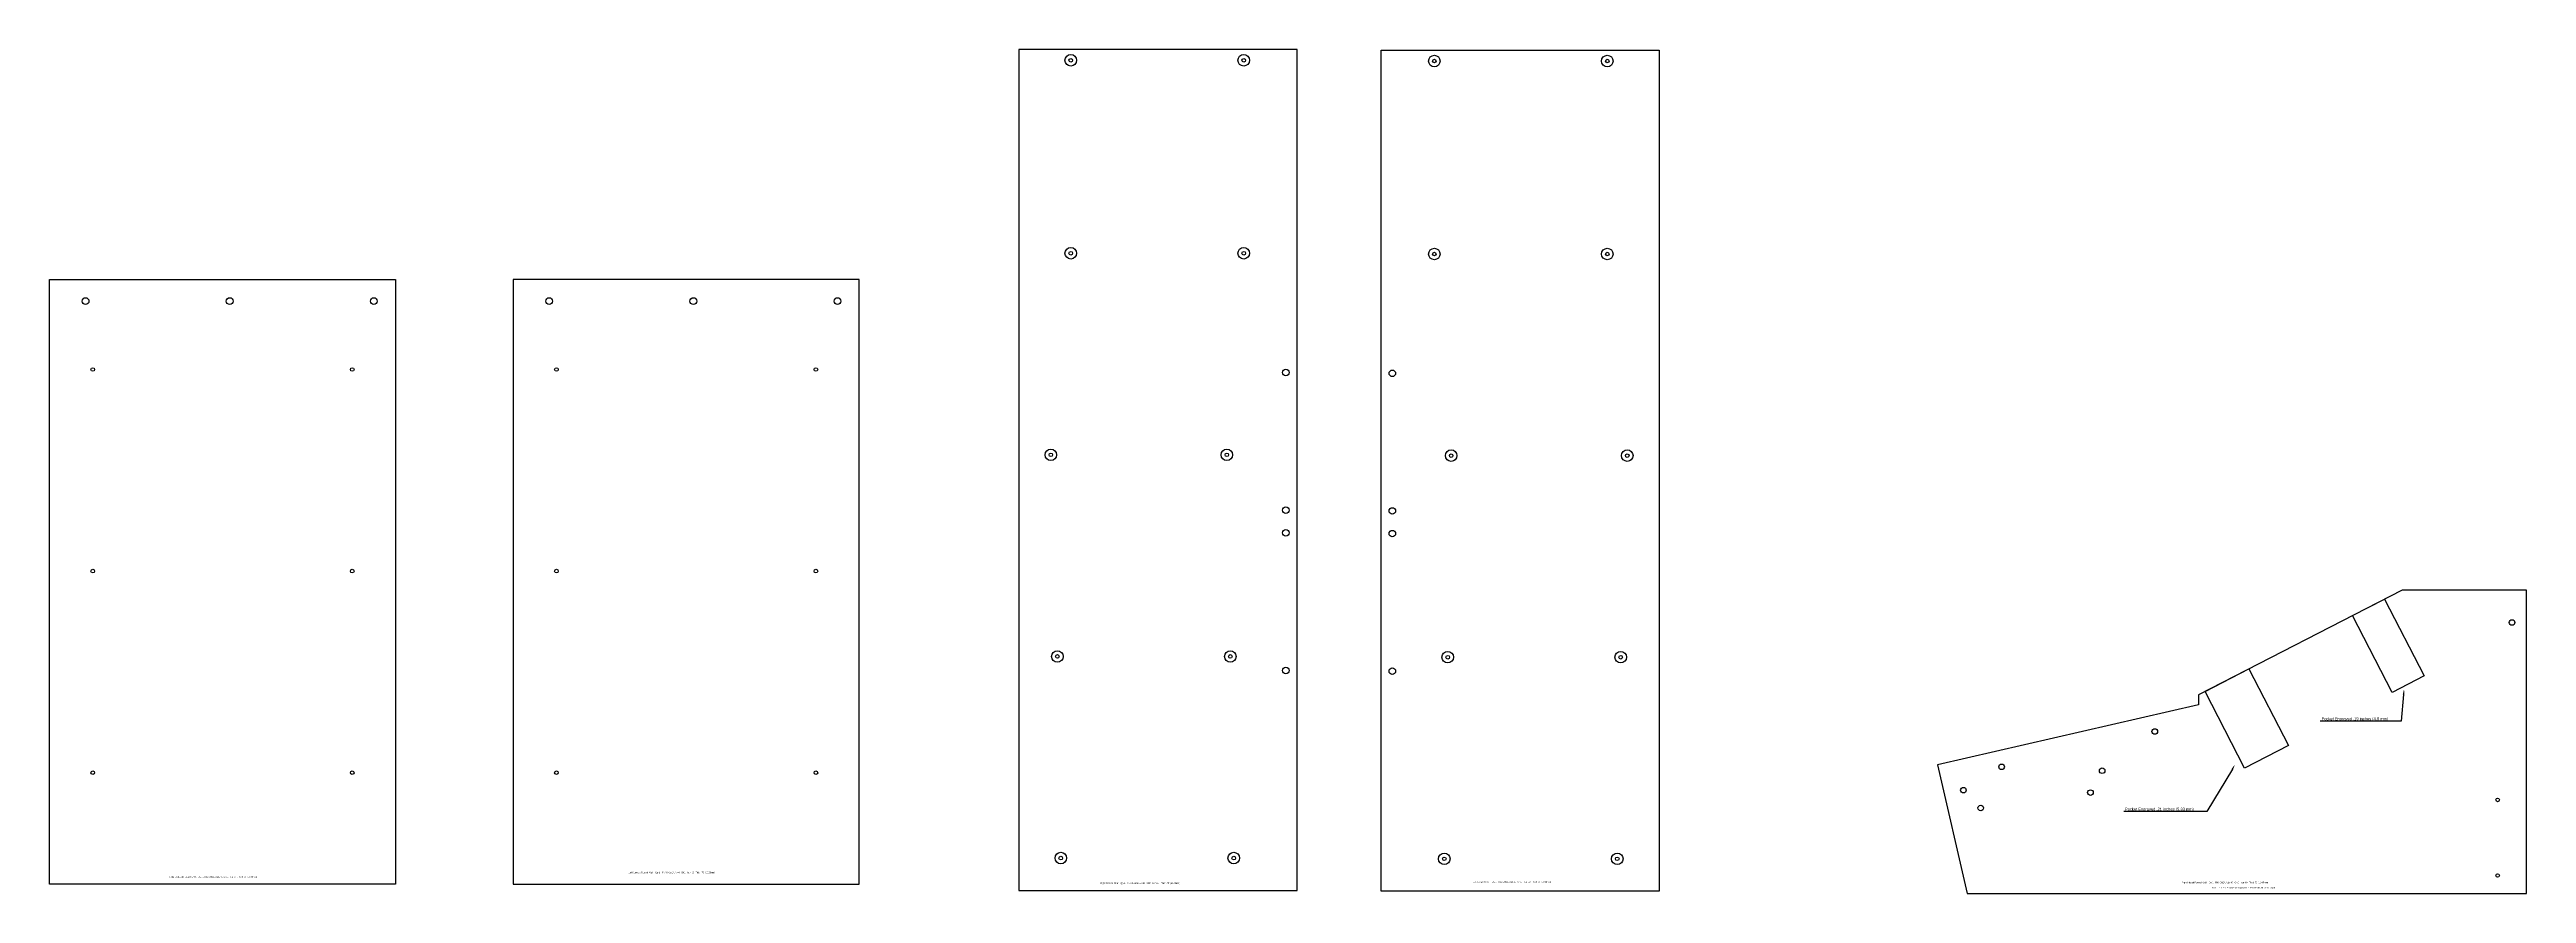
# Model space of a CAD drawing. Extents: x -85 to 127, y 11 to 146.
# Drawn here: x 9.4 to 95.3, y 73.5 to 102.8 of the extents above; entities that cross this region are included whole.
import ezdxf
from ezdxf import colors
from ezdxf.entities.mleader import LeaderData, LeaderLine
from ezdxf.enums import TextEntityAlignment as Align
from ezdxf.math import Vec2, Vec3

# ---------------------------------------------------------------- set-up
doc = ezdxf.new("R2010")
doc.units = 0
doc.header["$MEASUREMENT"] = 0
doc.layers.get('0').update_dxf_attribs({"linetype": 'CONTINUOUS'})
doc.layers.add('Info', color=4, linetype='CONTINUOUS')
doc.styles.add('Annotative', font='txt')

msp = doc.modelspace()

# ---------------------------------------------------------------- linework, layer by layer
at = {"color": 7, "linetype": 'Continuous'}
for points in [[(43.021, 102.779), (43.021, 73.579), (52.671, 73.579), (52.671, 102.779)], [(65.233, 102.753), (65.233, 73.553), (55.583, 73.553), (55.583, 102.753)], [(21.395, 94.794), (21.395, 73.794), (9.395, 73.794), (9.395, 94.794)], [(37.479, 73.794), (37.479, 94.794), (25.479, 94.794), (25.479, 73.794)], [(91.003, 84.01), (83.943, 80.373), (83.943, 80.026), (74.89, 77.936), (75.921, 73.473), (95.318, 73.473), (95.318, 84.01)]]:
    msp.add_lwpolyline(points, close=True, dxfattribs=at)
at = {"color": 4, "lineweight": 30}
for points in [[(90.392, 83.695), (91.765, 81.028), (90.654, 80.456), (89.28, 83.123), (90.392, 83.695)], [(85.691, 81.274), (87.065, 78.607), (85.541, 77.822), (84.167, 80.489), (85.691, 81.274)]]:
    msp.add_lwpolyline(points, dxfattribs=at)
at = {"color": 7, "linetype": 'Continuous'}
for centre, radius in [((44.821, 102.404), 0.2), ((50.821, 102.404), 0.2), ((57.433, 102.378), 0.2), ((63.433, 102.378), 0.2), ((44.821, 95.704), 0.2), ((50.821, 95.704), 0.2), ((57.433, 95.678), 0.2), ((63.433, 95.678), 0.2), ((10.645, 94.044), 0.117), ((15.645, 94.044), 0.117), ((20.645, 94.044), 0.117), ((26.729, 94.044), 0.117), ((31.729, 94.044), 0.117), ((36.729, 94.044), 0.117), ((52.278, 91.561), 0.114), ((55.976, 91.535), 0.114), ((44.129, 88.704), 0.2), ((50.236, 88.704), 0.2), ((58.018, 88.678), 0.2), ((64.125, 88.678), 0.2), ((52.278, 86.783), 0.114), ((55.976, 86.756), 0.114), ((52.278, 85.995), 0.114), ((55.976, 85.969), 0.114), ((94.818, 82.885), 0.0967), ((44.356, 81.704), 0.2), ((50.356, 81.704), 0.2), ((57.898, 81.678), 0.2), ((63.898, 81.678), 0.2), ((52.278, 81.217), 0.114), ((55.976, 81.19), 0.114), ((82.425, 79.099), 0.0967), ((77.112, 77.872), 0.0967), ((80.599, 77.737), 0.0967), ((75.787, 77.061), 0.0967), ((76.387, 76.443), 0.0967), ((80.193, 76.978), 0.0967), ((44.475, 74.704), 0.2), ((50.475, 74.704), 0.2), ((57.779, 74.678), 0.2), ((63.779, 74.678), 0.2)]:
    msp.add_circle(centre, radius, dxfattribs=at)
for centre in [(44.821, 102.404), (50.821, 102.404), (57.433, 102.378), (63.433, 102.378), (44.821, 95.704), (50.821, 95.704), (57.433, 95.678), (63.433, 95.678), (10.895, 91.669), (19.895, 91.669), (26.979, 91.669), (35.979, 91.669), (44.129, 88.704), (50.236, 88.704), (58.018, 88.678), (64.125, 88.678), (10.895, 84.669), (19.895, 84.669), (26.979, 84.669), (35.979, 84.669), (44.356, 81.704), (50.356, 81.704), (57.898, 81.678), (63.898, 81.678), (10.895, 77.669), (19.895, 77.669), (26.979, 77.669), (35.979, 77.669), (44.475, 74.704), (50.475, 74.704), (57.779, 74.678), (63.779, 74.678)]:
    msp.add_circle(centre, 0.0625)
at = {"color": 0}
for centre in [(94.318, 76.723), (94.318, 74.098)]:
    msp.add_circle(centre, 0.0625, dxfattribs=at)

# ---------------------------------------------------------------- texts
at = {"layer": 'Info', "style": 'Annotative'}
for s, p in [('Right Outboard Footwell Wall  - Qty 1 - PN# OH2A1A1A-46 - CNC - Item 37 - Thick .75" (19.05mm)', (13.558, 74.024)), ('Left Outboard Footwell Wall  - Qty 1 - PN# OH2A1A1A-44 - CNC - Item 35 - Thick .75" (19.05mm)', (29.477, 74.177)), ('Left Footwell Floor  - Qty 1 - PN# OH2A1A1A-19 - CNC - Item 10 - Thick .75" (19.05mm)', (58.776, 73.851)), ('Right Footwell Floor  - Qty 1 - PN# OH2A1A1A-20 - CNC - Item 11 - Thick .75" (19.05mm)', (45.856, 73.808)), ('Right Inboard Footwell Wall  - Qty 1 - PN# OH2A1A1A-49 - CNC - Item 40 - Thick .75" (19.05mm)', (83.372, 73.831))]:
    msp.add_text(s, height=0.05, dxfattribs=at).set_placement(p)
at = {"layer": 'Info', "color": 1, "style": 'Annotative'}
msp.add_text('NOTE   -  The 2 Pockets are Engraved   -  See Leader Above for Depth', height=0.05, dxfattribs=at).set_placement((85.507, 73.65), align=Align.CENTER)

# ---------------------------------------------------------------- leaders
at = {"color": 4}
ml = msp.add_multileader_mtext('Standard', dxfattribs=at)
ml.set_content('Pocket Engraved .19 inches (4.8 mm)', color=4, style='STANDARD')
ml.set_leader_properties()
ml.build(insert=Vec2(0, 0))
ml.multileader.update_dxf_attribs({"text_right_attachment_type": 6, "dogleg_length": 0.36, "arrow_head_size": 0.18})
ctx = ml.context
ctx.base_point, ctx.char_height, ctx.arrow_head_size, ctx.landing_gap_size, ctx.plane_origin = Vec3(87.265, 79.524), 0.1, 0.18, 0.09, Vec3(91.95, 81.086)
ctx.right_attachment, ctx.text_align_type = 6, 2
notes = []
notes.append((ctx, [(0, (1, 1, 0), (90.972, 79.458), (-1, 0), 0.36, [(0, [(91.072, 80.565)], 0, [])])]))
ctx.mtext.insert, ctx.mtext.alignment, ctx.mtext.flow_direction = Vec3(90.522, 79.591), 3, 5
ml = msp.add_multileader_mtext('Standard', dxfattribs=at)
ml.set_content('Pocket Engraved .21 inches (5.33 mm)', color=4, style='STANDARD')
ml.set_leader_properties()
ml.build(insert=Vec2(0, 0))
ml.multileader.update_dxf_attribs({"text_right_attachment_type": 6, "dogleg_length": 0.36, "arrow_head_size": 0.18})
ctx = ml.context
ctx.base_point, ctx.char_height, ctx.arrow_head_size, ctx.landing_gap_size, ctx.plane_origin = Vec3(80.423, 76.386), 0.1, 0.18, 0.09, Vec3(85.208, 77.948)
ctx.right_attachment, ctx.text_align_type = 6, 2
notes.append((ctx, [(0, (1, 1, 0), (84.23, 76.32), (-1, 0), 0.36, [(0, [(85.208, 77.948)], 0, [])])]))
ctx.mtext.insert, ctx.mtext.alignment, ctx.mtext.flow_direction = Vec3(83.78, 76.453), 3, 5
for ctx, leaders in notes:
    for number, flags, end, landing, length, lines in leaders:
        leader = LeaderData()
        leader.index, (leader.has_last_leader_line, leader.has_dogleg_vector, leader.attachment_direction) = number, flags
        leader.last_leader_point, leader.dogleg_vector, leader.dogleg_length = Vec3(end), Vec3(landing), length
        for number, points, colour, breaks in lines:
            line = LeaderLine()
            line.index, line.vertices, line.color, line.breaks = number, Vec3.list(points), colors.encode_raw_color(colour), breaks
            leader.lines.append(line)
        ctx.leaders.append(leader)

doc.saveas('drawing.dxf')
